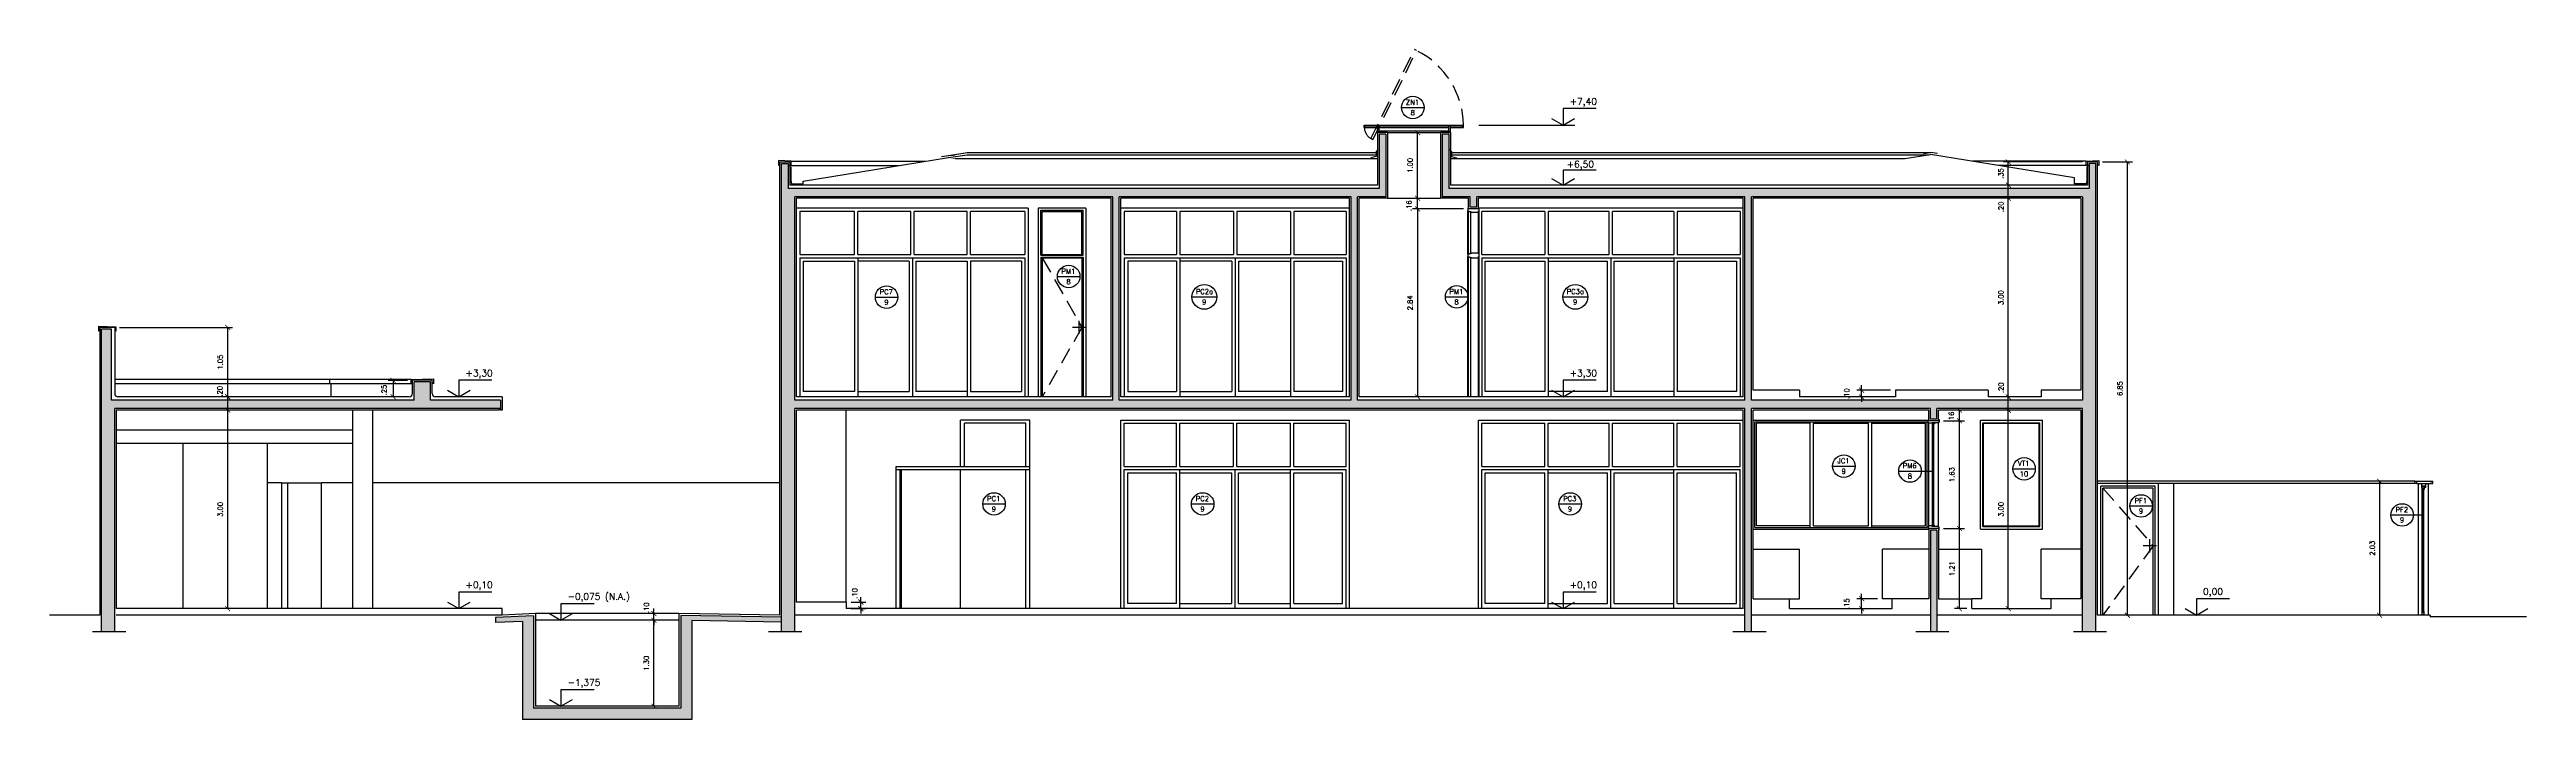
# Model space of a CAD drawing. Header units: millimetres. Extents: x 146.1 to 229.1, y 124.7 to 156.6.
# Drawn here: x 191.73 to 229.14, y 146.5 to 156.62 of the extents above; entities that cross this region are included whole.
import ezdxf

# ---------------------------------------------------------------- set-up
doc = ezdxf.new("R2010")
doc.units = ezdxf.units.MM
doc.linetypes.add('HIDDEN', pattern=[0.375, 0.25, -0.125])
for name, color, linetype in [('ALV', 5, 'Continuous'), ('CAIX', 2, 'Continuous'), ('CAIXN', 7, 'Continuous'), ('COTAS', 1, 'Continuous'), ('LPROJ', 7, 'HIDDEN'), ('LVISTA', 1, 'Continuous'), ('LVISTA01', 8, 'Continuous'), ('LVISTA02', 1, 'Continuous'), ('LVISTA025', 3, 'Continuous'), ('NOTAS', 2, 'Continuous'), ('REVEST', 2, 'Continuous'), ('SOLID', 8, 'Continuous')]:
    doc.layers.add(name, color=color, linetype=linetype)
doc.styles.add('60-50', font='romans.shx', dxfattribs={"height": 0.075})
doc.styles.add('80-50', font='romans.shx', dxfattribs={"height": 0.1})
doc.dimstyles.new('50', dxfattribs={"dimtxt": 0.1, "dimasz": 2.5, "dimexe": 1.25, "dimexo": 0.625, "dimgap": 0.075, "dimtad": 1, "dimzin": 0, "dimdsep": 46, "dimtxsty": '60-50', "dimcen": 2.5, "dimclrt": 3, "dimadec": 0, "dimazin": 0, "dimtfac": 1, "dimtmove": 0, "dimatfit": 3, "dimfxl": 1, "dimarcsym": 0})

msp = doc.modelspace()

# ---------------------------------------------------------------- texts
at = {"layer": 'CAIXN', "color": 2, "ltscale": 0.5, "char_height": 0.075, "attachment_point": 5, "style": '60-50'}
for s, insert in [('ZN1', (212.3153, 155.8259)), ('8', (212.318, 155.6682)), ('PM1', (207.1163, 153.2717)), ('8', (207.119, 153.114)), ('PC7', (204.3666, 152.9603)), ('9', (204.3693, 152.8027)), ('PC2a', (209.1718, 152.9647)), ('9', (209.1686, 152.807)), ('PM1', (212.9761, 152.9647)), ('8', (212.9789, 152.807)), ('PC3a', (214.7736, 152.9647)), ('9', (214.771, 152.807)), ('JC1', (218.8238, 150.4074)), ('VT1', (221.5465, 150.3676)), ('9', (218.8266, 150.2497)), ('PM6', (219.8236, 150.3332)), ('8', (219.8264, 150.1756)), ('10', (221.5493, 150.2099)), ('PC1', (205.9891, 149.8359)), ('9', (205.9919, 149.6782)), ('PC2', (209.1403, 149.8359)), ('9', (209.143, 149.6782)), ('PC3', (214.69, 149.8359)), ('9', (214.6928, 149.6782)), ('PF1', (223.3146, 149.8054)), ('9', (223.3174, 149.6478)), ('PF2', (227.2569, 149.6694)), ('9', (227.2597, 149.5117))]:
    msp.add_mtext(s, dxfattribs=dict(at, insert=insert))
at = {"layer": 'NOTAS', "color": 3, "style": '80-50'}
for s, p in [('+7,40', (214.688, 155.7874)), ('+6,50', (214.6437, 154.8381)), ('+3,30', (198.0108, 151.6824)), ('+3,30', (214.688, 151.6824)), ('+0,10', (198.0108, 148.4824)), ('+0,10', (214.688, 148.4824)), ('-0,075 (N.A.)', (199.5519, 148.3074)), ('0,00', (224.2553, 148.3824)), ('-1,375', (199.5519, 147.0074))]:
    msp.add_text(s, height=0.1, dxfattribs=at).set_placement(p)

# ---------------------------------------------------------------- blocks, each defined once
blk = doc.blocks.new('_ARCHTICK')
at = {"color": 0, "linetype": 'ByBlock', "const_width": 0.15}
blk.add_lwpolyline([(-0.5, -0.5), (0.5, 0.5)], dxfattribs=at)
blk = doc.blocks.new('*D42')
at = {"color": 0, "linetype": 'ByBlock'}
blk.add_line((194.419, 148.173), (194.419, 151.173), dxfattribs=at)
at = {"layer": 'DEFPOINTS', "color": 0, "linetype": 'ByBlock'}
for p in [(194.419, 151.173), (194.419, 151.173), (194.419, 148.173)]:
    blk.add_point(p, dxfattribs=at)
at = {"color": 0, "linetype": 'ByBlock', "xscale": 0.075, "yscale": 0.075, "zscale": 0.075}
for p, rotation in [((194.419, 151.173), 90), ((194.419, 148.173), 270)]:
    blk.add_blockref('_ARCHTICK', p, dxfattribs=dict(at, rotation=rotation))
at = {"color": 3, "linetype": 'ByBlock', "insert": (194.306, 149.673), "char_height": 0.075, "attachment_point": 5, "rotation": 90, "style": '60-50'}
blk.add_mtext('3.00', dxfattribs=at)
blk = doc.blocks.new('*D43')
at = {"color": 0, "linetype": 'ByBlock'}
blk.add_line((194.419, 151.173), (194.419, 151.373), dxfattribs=at)
at = {"layer": 'DEFPOINTS', "color": 0, "linetype": 'ByBlock'}
for p in [(194.419, 151.373), (194.419, 151.373), (194.419, 151.173)]:
    blk.add_point(p, dxfattribs=at)
at = {"color": 0, "linetype": 'ByBlock', "xscale": 0.075, "yscale": 0.075, "zscale": 0.075}
for p, rotation in [((194.419, 151.373), 90), ((194.419, 151.173), 270)]:
    blk.add_blockref('_ARCHTICK', p, dxfattribs=dict(at, rotation=rotation))
at = {"color": 3, "linetype": 'ByBlock', "insert": (194.301, 151.458), "char_height": 0.075, "attachment_point": 5, "rotation": 90, "style": '60-50'}
blk.add_mtext('.20', dxfattribs=at)
blk = doc.blocks.new('*D44')
at = {"color": 0, "linetype": 'ByBlock'}
for p, q in [((192.787, 152.423), (194.494, 152.423)), ((194.419, 151.373), (194.419, 152.423))]:
    blk.add_line(p, q, dxfattribs=at)
at = {"layer": 'DEFPOINTS', "color": 0, "linetype": 'ByBlock'}
for p in [(192.712, 152.423), (194.419, 152.423), (194.419, 151.373)]:
    blk.add_point(p, dxfattribs=at)
at = {"color": 0, "linetype": 'ByBlock', "xscale": 0.075, "yscale": 0.075, "zscale": 0.075}
for p, rotation in [((194.419, 152.423), 90), ((194.419, 151.373), 270)]:
    blk.add_blockref('_ARCHTICK', p, dxfattribs=dict(at, rotation=rotation))
at = {"color": 3, "linetype": 'ByBlock', "insert": (194.306, 151.898), "char_height": 0.075, "attachment_point": 5, "rotation": 90, "style": '60-50'}
blk.add_mtext('1.05', dxfattribs=at)
blk = doc.blocks.new('*D45')
at = {"color": 0, "linetype": 'ByBlock'}
blk.add_line((200.855, 146.698), (200.855, 147.998), dxfattribs=at)
at = {"layer": 'DEFPOINTS', "color": 0, "linetype": 'ByBlock'}
for p in [(200.855, 147.998), (200.855, 147.998), (200.855, 146.698)]:
    blk.add_point(p, dxfattribs=at)
at = {"color": 0, "linetype": 'ByBlock', "xscale": 0.075, "yscale": 0.075, "zscale": 0.075}
for p, rotation in [((200.855, 147.998), 90), ((200.855, 146.698), 270)]:
    blk.add_blockref('_ARCHTICK', p, dxfattribs=dict(at, rotation=rotation))
at = {"color": 3, "linetype": 'ByBlock', "insert": (200.743, 147.348), "char_height": 0.075, "attachment_point": 5, "rotation": 90, "style": '60-50'}
blk.add_mtext('1.30', dxfattribs=at)
blk = doc.blocks.new('*D46')
at = {"color": 0, "linetype": 'ByBlock'}
for p, q in [((200.855, 148.098), (200.855, 148.173)), ((200.855, 147.998), (200.855, 148.098)), ((200.855, 147.998), (200.855, 148.098)), ((200.855, 147.998), (200.855, 147.923))]:
    blk.add_line(p, q, dxfattribs=at)
at = {"layer": 'DEFPOINTS', "color": 0, "linetype": 'ByBlock'}
for p in [(200.855, 148.098), (200.855, 148.098), (200.855, 147.998)]:
    blk.add_point(p, dxfattribs=at)
at = {"color": 0, "linetype": 'ByBlock', "xscale": 0.075, "yscale": 0.075, "zscale": 0.075}
for p, rotation in [((200.855, 148.098), 270), ((200.855, 147.998), 90)]:
    blk.add_blockref('_ARCHTICK', p, dxfattribs=dict(at, rotation=rotation))
at = {"color": 3, "linetype": 'ByBlock', "insert": (200.744, 148.186), "char_height": 0.075, "attachment_point": 5, "rotation": 90, "style": '60-50'}
blk.add_mtext('.10', dxfattribs=at)
blk = doc.blocks.new('*D47')
at = {"color": 0, "linetype": 'ByBlock'}
blk.add_line((221.313, 148.173), (221.313, 151.173), dxfattribs=at)
at = {"layer": 'DEFPOINTS', "color": 0, "linetype": 'ByBlock'}
for p in [(221.313, 151.173), (221.313, 151.173), (221.313, 148.173)]:
    blk.add_point(p, dxfattribs=at)
at = {"color": 0, "linetype": 'ByBlock', "xscale": 0.075, "yscale": 0.075, "zscale": 0.075}
for p, rotation in [((221.313, 151.173), 90), ((221.313, 148.173), 270)]:
    blk.add_blockref('_ARCHTICK', p, dxfattribs=dict(at, rotation=rotation))
at = {"color": 3, "linetype": 'ByBlock', "insert": (221.201, 149.673), "char_height": 0.075, "attachment_point": 5, "rotation": 90, "style": '60-50'}
blk.add_mtext('3.00', dxfattribs=at)
blk = doc.blocks.new('*D48')
at = {"color": 0, "linetype": 'ByBlock'}
blk.add_line((221.313, 151.173), (221.313, 151.373), dxfattribs=at)
at = {"layer": 'DEFPOINTS', "color": 0, "linetype": 'ByBlock'}
for p in [(221.313, 151.373), (221.313, 151.373), (221.313, 151.173)]:
    blk.add_point(p, dxfattribs=at)
at = {"color": 0, "linetype": 'ByBlock', "xscale": 0.075, "yscale": 0.075, "zscale": 0.075}
for p, rotation in [((221.313, 151.373), 90), ((221.313, 151.173), 270)]:
    blk.add_blockref('_ARCHTICK', p, dxfattribs=dict(at, rotation=rotation))
at = {"color": 3, "linetype": 'ByBlock', "insert": (221.204, 151.511), "char_height": 0.075, "attachment_point": 5, "rotation": 90, "style": '60-50'}
blk.add_mtext('.20', dxfattribs=at)
blk = doc.blocks.new('*D49')
at = {"color": 0, "linetype": 'ByBlock'}
blk.add_line((221.313, 151.373), (221.313, 154.373), dxfattribs=at)
at = {"layer": 'DEFPOINTS', "color": 0, "linetype": 'ByBlock'}
for p in [(221.313, 154.373), (221.313, 154.373), (221.313, 151.373)]:
    blk.add_point(p, dxfattribs=at)
at = {"color": 0, "linetype": 'ByBlock', "xscale": 0.075, "yscale": 0.075, "zscale": 0.075}
for p, rotation in [((221.313, 154.373), 90), ((221.313, 151.373), 270)]:
    blk.add_blockref('_ARCHTICK', p, dxfattribs=dict(at, rotation=rotation))
at = {"color": 3, "linetype": 'ByBlock', "insert": (221.201, 152.873), "char_height": 0.075, "attachment_point": 5, "rotation": 90, "style": '60-50'}
blk.add_mtext('3.00', dxfattribs=at)
blk = doc.blocks.new('*D50')
at = {"color": 0, "linetype": 'ByBlock'}
blk.add_line((221.313, 154.373), (221.313, 154.573), dxfattribs=at)
at = {"layer": 'DEFPOINTS', "color": 0, "linetype": 'ByBlock'}
for p in [(221.313, 154.573), (221.313, 154.573), (221.313, 154.373)]:
    blk.add_point(p, dxfattribs=at)
at = {"color": 0, "linetype": 'ByBlock', "xscale": 0.075, "yscale": 0.075, "zscale": 0.075}
for p, rotation in [((221.313, 154.573), 90), ((221.313, 154.373), 270)]:
    blk.add_blockref('_ARCHTICK', p, dxfattribs=dict(at, rotation=rotation))
at = {"color": 3, "linetype": 'ByBlock', "insert": (221.203, 154.244), "char_height": 0.075, "attachment_point": 5, "rotation": 90, "style": '60-50'}
blk.add_mtext('.20', dxfattribs=at)
blk = doc.blocks.new('*D51')
at = {"color": 0, "linetype": 'ByBlock'}
for p, q in [((222.436, 154.923), (221.238, 154.923)), ((221.313, 154.573), (221.313, 154.923))]:
    blk.add_line(p, q, dxfattribs=at)
at = {"layer": 'DEFPOINTS', "color": 0, "linetype": 'ByBlock'}
for p in [(221.313, 154.923), (222.511, 154.923), (221.313, 154.573)]:
    blk.add_point(p, dxfattribs=at)
at = {"color": 0, "linetype": 'ByBlock', "xscale": 0.075, "yscale": 0.075, "zscale": 0.075}
for p, rotation in [((221.313, 154.923), 90), ((221.313, 154.573), 270)]:
    blk.add_blockref('_ARCHTICK', p, dxfattribs=dict(at, rotation=rotation))
at = {"color": 3, "linetype": 'ByBlock', "insert": (221.201, 154.748), "char_height": 0.075, "attachment_point": 5, "rotation": 90, "style": '60-50'}
blk.add_mtext('.35', dxfattribs=at)
blk = doc.blocks.new('*D52')
at = {"color": 0, "linetype": 'ByBlock'}
for p, q in [((219.336, 148.323), (219.023, 148.323)), ((219.098, 148.323), (219.098, 148.398)), ((219.098, 148.173), (219.098, 148.323)), ((219.098, 148.173), (219.098, 148.323)), ((219.098, 148.173), (219.098, 148.098))]:
    blk.add_line(p, q, dxfattribs=at)
at = {"layer": 'DEFPOINTS', "color": 0, "linetype": 'ByBlock'}
for p in [(219.098, 148.323), (219.098, 148.173), (219.411, 148.323)]:
    blk.add_point(p, dxfattribs=at)
at = {"color": 0, "linetype": 'ByBlock', "xscale": 0.075, "yscale": 0.075, "zscale": 0.075}
for p, rotation in [((219.098, 148.323), 270), ((219.098, 148.173), 90)]:
    blk.add_blockref('_ARCHTICK', p, dxfattribs=dict(at, rotation=rotation))
at = {"color": 3, "linetype": 'ByBlock', "insert": (218.873, 148.248), "char_height": 0.075, "attachment_point": 5, "rotation": 90, "style": '60-50'}
blk.add_mtext('.15', dxfattribs=at)
blk = doc.blocks.new('*D53')
at = {"color": 0, "linetype": 'ByBlock'}
for p, q in [((219.098, 151.473), (219.098, 151.548)), ((219.536, 151.473), (219.023, 151.473)), ((219.098, 151.373), (219.098, 151.473)), ((219.098, 151.373), (219.098, 151.473)), ((219.098, 151.373), (219.098, 151.298))]:
    blk.add_line(p, q, dxfattribs=at)
at = {"layer": 'DEFPOINTS', "color": 0, "linetype": 'ByBlock'}
for p in [(219.098, 151.473), (219.098, 151.373), (219.611, 151.473)]:
    blk.add_point(p, dxfattribs=at)
at = {"color": 0, "linetype": 'ByBlock', "xscale": 0.075, "yscale": 0.075, "zscale": 0.075}
for p, rotation in [((219.098, 151.473), 270), ((219.098, 151.373), 90)]:
    blk.add_blockref('_ARCHTICK', p, dxfattribs=dict(at, rotation=rotation))
at = {"color": 3, "linetype": 'ByBlock', "insert": (218.873, 151.423), "char_height": 0.075, "attachment_point": 5, "rotation": 90, "style": '60-50'}
blk.add_mtext('.10', dxfattribs=at)
blk = doc.blocks.new('*D54')
at = {"color": 0, "linetype": 'ByBlock'}
for p, q in [((222.736, 154.923), (223.187, 154.923)), ((223.112, 148.073), (223.112, 154.923))]:
    blk.add_line(p, q, dxfattribs=at)
at = {"layer": 'DEFPOINTS', "color": 0, "linetype": 'ByBlock'}
for p in [(222.661, 154.923), (223.112, 154.923), (223.112, 148.073)]:
    blk.add_point(p, dxfattribs=at)
at = {"color": 0, "linetype": 'ByBlock', "xscale": 0.075, "yscale": 0.075, "zscale": 0.075}
for p, rotation in [((223.112, 154.923), 90), ((223.112, 148.073), 270)]:
    blk.add_blockref('_ARCHTICK', p, dxfattribs=dict(at, rotation=rotation))
at = {"color": 3, "linetype": 'ByBlock', "insert": (223, 151.498), "char_height": 0.075, "attachment_point": 5, "rotation": 90, "style": '60-50'}
blk.add_mtext('6.85', dxfattribs=at)
blk = doc.blocks.new('*D55')
at = {"color": 0, "linetype": 'ByBlock'}
blk.add_line((226.922, 148.073), (226.922, 150.098), dxfattribs=at)
at = {"layer": 'DEFPOINTS', "color": 0, "linetype": 'ByBlock'}
for p in [(226.922, 150.098), (226.922, 150.098), (226.922, 148.073)]:
    blk.add_point(p, dxfattribs=at)
at = {"color": 0, "linetype": 'ByBlock', "xscale": 0.075, "yscale": 0.075, "zscale": 0.075}
for p, rotation in [((226.922, 150.098), 90), ((226.922, 148.073), 270)]:
    blk.add_blockref('_ARCHTICK', p, dxfattribs=dict(at, rotation=rotation))
at = {"color": 3, "linetype": 'ByBlock', "insert": (226.81, 149.086), "char_height": 0.075, "attachment_point": 5, "rotation": 90, "style": '60-50'}
blk.add_mtext('2.03', dxfattribs=at)
blk = doc.blocks.new('*D56')
at = {"color": 0, "linetype": 'ByBlock'}
blk.add_line((212.391, 154.373), (212.391, 155.368), dxfattribs=at)
at = {"layer": 'DEFPOINTS', "color": 0, "linetype": 'ByBlock'}
for p in [(212.391, 155.368), (212.391, 155.368), (212.391, 154.373)]:
    blk.add_point(p, dxfattribs=at)
at = {"color": 0, "linetype": 'ByBlock', "xscale": 0.075, "yscale": 0.075, "zscale": 0.075}
for p, rotation in [((212.391, 155.368), 90), ((212.391, 154.373), 270)]:
    blk.add_blockref('_ARCHTICK', p, dxfattribs=dict(at, rotation=rotation))
at = {"color": 3, "linetype": 'ByBlock', "insert": (212.278, 154.871), "char_height": 0.075, "attachment_point": 5, "rotation": 90, "style": '60-50'}
blk.add_mtext('1.00', dxfattribs=at)
blk = doc.blocks.new('*D57')
at = {"color": 0, "linetype": 'ByBlock'}
for p, q in [((213.086, 154.213), (212.316, 154.213)), ((212.391, 154.213), (212.391, 154.373))]:
    blk.add_line(p, q, dxfattribs=at)
at = {"layer": 'DEFPOINTS', "color": 0, "linetype": 'ByBlock'}
for p in [(212.391, 154.373), (212.391, 154.373), (213.161, 154.213)]:
    blk.add_point(p, dxfattribs=at)
at = {"color": 0, "linetype": 'ByBlock', "xscale": 0.075, "yscale": 0.075, "zscale": 0.075}
for p, rotation in [((212.391, 154.373), 90), ((212.391, 154.213), 270)]:
    blk.add_blockref('_ARCHTICK', p, dxfattribs=dict(at, rotation=rotation))
at = {"color": 3, "linetype": 'ByBlock', "insert": (212.261, 154.262), "char_height": 0.075, "attachment_point": 5, "rotation": 90, "style": '60-50'}
blk.add_mtext('.16', dxfattribs=at)
blk = doc.blocks.new('*D58')
at = {"color": 0, "linetype": 'ByBlock'}
for p, q in [((220.336, 149.383), (220.65, 149.383)), ((220.575, 148.173), (220.575, 149.383)), ((220.686, 148.173), (220.5, 148.173))]:
    blk.add_line(p, q, dxfattribs=at)
at = {"layer": 'DEFPOINTS', "color": 0, "linetype": 'ByBlock'}
for p in [(220.261, 149.383), (220.575, 149.383), (220.761, 148.173)]:
    blk.add_point(p, dxfattribs=at)
at = {"color": 0, "linetype": 'ByBlock', "xscale": 0.075, "yscale": 0.075, "zscale": 0.075}
for p, rotation in [((220.575, 149.383), 90), ((220.575, 148.173), 270)]:
    blk.add_blockref('_ARCHTICK', p, dxfattribs=dict(at, rotation=rotation))
at = {"color": 3, "linetype": 'ByBlock', "insert": (220.462, 148.778), "char_height": 0.075, "attachment_point": 5, "rotation": 90, "style": '60-50'}
blk.add_mtext('1.21', dxfattribs=at)
blk = doc.blocks.new('*D59')
at = {"color": 0, "linetype": 'ByBlock'}
for p, q in [((220.336, 151.013), (220.65, 151.013)), ((220.575, 149.383), (220.575, 151.013))]:
    blk.add_line(p, q, dxfattribs=at)
at = {"layer": 'DEFPOINTS', "color": 0, "linetype": 'ByBlock'}
for p in [(220.261, 151.013), (220.575, 151.013), (220.261, 149.383)]:
    blk.add_point(p, dxfattribs=at)
at = {"color": 0, "linetype": 'ByBlock', "xscale": 0.075, "yscale": 0.075, "zscale": 0.075}
for p, rotation in [((220.575, 151.013), 90), ((220.575, 149.383), 270)]:
    blk.add_blockref('_ARCHTICK', p, dxfattribs=dict(at, rotation=rotation))
at = {"color": 3, "linetype": 'ByBlock', "insert": (220.462, 150.198), "char_height": 0.075, "attachment_point": 5, "rotation": 90, "style": '60-50'}
blk.add_mtext('1.63', dxfattribs=at)
blk = doc.blocks.new('*D60')
at = {"color": 0, "linetype": 'ByBlock'}
for p, q in [((220.5, 151.173), (220.5, 151.173)), ((220.575, 151.013), (220.575, 151.173))]:
    blk.add_line(p, q, dxfattribs=at)
at = {"layer": 'DEFPOINTS', "color": 0, "linetype": 'ByBlock'}
for p in [(220.575, 151.173), (220.575, 151.173), (220.261, 151.013)]:
    blk.add_point(p, dxfattribs=at)
at = {"color": 0, "linetype": 'ByBlock', "xscale": 0.075, "yscale": 0.075, "zscale": 0.075}
for p, rotation in [((220.575, 151.173), 90), ((220.575, 151.013), 270)]:
    blk.add_blockref('_ARCHTICK', p, dxfattribs=dict(at, rotation=rotation))
at = {"color": 3, "linetype": 'ByBlock', "insert": (220.453, 151.07), "char_height": 0.075, "attachment_point": 5, "rotation": 90, "style": '60-50'}
blk.add_mtext('.16', dxfattribs=at)
blk = doc.blocks.new('*D61')
at = {"color": 0, "linetype": 'ByBlock'}
blk.add_line((212.391, 154.213), (212.391, 151.373), dxfattribs=at)
at = {"layer": 'DEFPOINTS', "color": 0, "linetype": 'ByBlock'}
for p in [(212.391, 154.213), (212.391, 151.373), (212.391, 151.373)]:
    blk.add_point(p, dxfattribs=at)
at = {"color": 0, "linetype": 'ByBlock', "xscale": 0.075, "yscale": 0.075, "zscale": 0.075}
for p, rotation in [((212.391, 154.213), 90), ((212.391, 151.373), 270)]:
    blk.add_blockref('_ARCHTICK', p, dxfattribs=dict(at, rotation=rotation))
at = {"color": 3, "linetype": 'ByBlock', "insert": (212.278, 152.793), "char_height": 0.075, "attachment_point": 5, "rotation": 90, "style": '60-50'}
blk.add_mtext('2.84', dxfattribs=at)
blk = doc.blocks.new('*D62')
at = {"color": 0, "linetype": 'ByBlock'}
for p, q in [((203.836, 148.273), (204.057, 148.273)), ((203.836, 148.173), (204.057, 148.173)), ((203.982, 148.273), (203.982, 148.348)), ((203.982, 148.173), (203.982, 148.273)), ((203.982, 148.173), (203.982, 148.273)), ((203.982, 148.173), (203.982, 148.098))]:
    blk.add_line(p, q, dxfattribs=at)
at = {"layer": 'DEFPOINTS', "color": 0, "linetype": 'ByBlock'}
for p in [(203.761, 148.273), (203.761, 148.173), (203.982, 148.273)]:
    blk.add_point(p, dxfattribs=at)
at = {"color": 0, "linetype": 'ByBlock', "xscale": 0.075, "yscale": 0.075, "zscale": 0.075}
for p, rotation in [((203.982, 148.273), 270), ((203.982, 148.173), 90)]:
    blk.add_blockref('_ARCHTICK', p, dxfattribs=dict(at, rotation=rotation))
at = {"color": 3, "linetype": 'ByBlock', "insert": (203.89, 148.403), "char_height": 0.075, "attachment_point": 5, "rotation": 90, "style": '60-50'}
blk.add_mtext('.10', dxfattribs=at)
blk = doc.blocks.new('*D63')
at = {"color": 0, "linetype": 'ByBlock'}
for p, q in [((197.134, 151.623), (196.842, 151.623)), ((196.917, 151.623), (196.917, 151.373)), ((197.084, 151.373), (196.842, 151.373))]:
    blk.add_line(p, q, dxfattribs=at)
at = {"layer": 'DEFPOINTS', "color": 0, "linetype": 'ByBlock'}
for p in [(197.209, 151.623), (196.917, 151.373), (197.159, 151.373)]:
    blk.add_point(p, dxfattribs=at)
at = {"color": 0, "linetype": 'ByBlock', "xscale": 0.075, "yscale": 0.075, "zscale": 0.075}
for p, rotation in [((196.917, 151.623), 90), ((196.917, 151.373), 270)]:
    blk.add_blockref('_ARCHTICK', p, dxfattribs=dict(at, rotation=rotation))
at = {"color": 3, "linetype": 'ByBlock', "insert": (196.78, 151.476), "char_height": 0.075, "attachment_point": 5, "rotation": 90, "style": '60-50'}
blk.add_mtext('.25', dxfattribs=at)

# ---------------------------------------------------------------- dimensions: what is measured, and where the dimension line sits
at = {"layer": 'COTAS'}
for base, p1, p2, override, picture, middle in [((212.3909981677, 155.368293993), (212.3909981677, 154.373293993), (212.3909981677, 155.368293993), {"dimasz": 0.075, "dimexe": 0.075, "dimexo": 0.075, "dimzin": 4, "dimblk1": 'ARCHTICK', "dimblk2": 'ARCHTICK', "dimsah": 1, "dimtmove": 2}, '*D56', (212.2784981677, 154.870793993)), ((221.3131, 154.9233), (221.3131, 154.5733), (222.5107, 154.9233), {"dimasz": 0.075, "dimexe": 0.075, "dimexo": 0.075, "dimzin": 4, "dimblk1": 'ARCHTICK', "dimblk2": 'ARCHTICK', "dimsah": 1, "dimse1": 1, "dimtmove": 2}, '*D51', (221.2006, 154.7483)), ((223.1121, 154.9233), (223.1121, 148.0733), (222.6607, 154.9233), {"dimasz": 0.075, "dimexe": 0.075, "dimexo": 0.075, "dimzin": 4, "dimblk1": 'ARCHTICK', "dimblk2": 'ARCHTICK', "dimsah": 1, "dimtmove": 2}, '*D54', (222.9996, 151.4983)), ((212.391, 151.3733), (212.391, 154.2133), (212.391, 151.3733), {"dimasz": 0.075, "dimexe": 0.075, "dimexo": 0.075, "dimzin": 4, "dimblk1": 'ARCHTICK', "dimblk2": 'ARCHTICK', "dimsah": 1, "dimtmove": 2}, '*D61', (212.2785, 152.7933)), ((221.3131, 154.3733), (221.3131, 151.3733), (221.3131, 154.3733), {"dimasz": 0.075, "dimexe": 0.075, "dimexo": 0.075, "dimzin": 4, "dimblk1": 'ARCHTICK', "dimblk2": 'ARCHTICK', "dimsah": 1, "dimse1": 1, "dimtmove": 2}, '*D49', (221.2006, 152.8733)), ((194.4186, 152.4233), (194.4186, 151.3733), (192.7119, 152.4233), {"dimasz": 0.075, "dimexe": 0.075, "dimexo": 0.075, "dimzin": 4, "dimblk1": 'ARCHTICK', "dimblk2": 'ARCHTICK', "dimsah": 1, "dimse1": 1, "dimtmove": 2}, '*D44', (194.3061, 151.8983)), ((219.0977, 151.4733), (219.0977, 151.3733), (219.6107, 151.4733), {"dimasz": 0.075, "dimexe": 0.075, "dimexo": 0.075, "dimzin": 4, "dimblk1": 'ARCHTICK', "dimblk2": 'ARCHTICK', "dimsah": 1, "dimtmove": 2}, '*D53', (218.8727, 151.4233)), ((194.4186, 151.1733), (194.4186, 148.1733), (194.4186, 151.1733), {"dimasz": 0.075, "dimexe": 0.075, "dimexo": 0.075, "dimzin": 4, "dimblk1": 'ARCHTICK', "dimblk2": 'ARCHTICK', "dimsah": 1, "dimtmove": 2}, '*D42', (194.3061, 149.6733)), ((221.3131, 151.1733), (221.3131, 148.1733), (221.3131, 151.1733), {"dimasz": 0.075, "dimexe": 0.075, "dimexo": 0.075, "dimzin": 4, "dimblk1": 'ARCHTICK', "dimblk2": 'ARCHTICK', "dimsah": 1, "dimtmove": 2}, '*D47', (221.2006, 149.6733)), ((220.5748, 151.0133), (220.2607, 149.3833), (220.2607, 151.0133), {"dimasz": 0.075, "dimexe": 0.075, "dimexo": 0.075, "dimzin": 4, "dimblk1": 'ARCHTICK', "dimblk2": 'ARCHTICK', "dimsah": 1, "dimse1": 1, "dimtmove": 2}, '*D59', (220.4623, 150.1983)), ((226.9223569099, 150.098293993), (226.9223569099, 148.073293993), (226.9223569099, 150.098293993), {"dimasz": 0.075, "dimexe": 0.075, "dimexo": 0.075, "dimzin": 4, "dimblk1": 'ARCHTICK', "dimblk2": 'ARCHTICK', "dimsah": 1, "dimtmove": 2}, '*D55', (226.8098569099, 149.085793993)), ((220.5748, 149.3833), (220.7607, 148.1733), (220.2607, 149.3833), {"dimasz": 0.075, "dimexe": 0.075, "dimexo": 0.075, "dimzin": 4, "dimblk1": 'ARCHTICK', "dimblk2": 'ARCHTICK', "dimsah": 1, "dimtmove": 2}, '*D58', (220.4623, 148.7783)), ((219.0977, 148.3233), (219.0977, 148.1733), (219.4107, 148.3233), {"dimasz": 0.075, "dimexe": 0.075, "dimexo": 0.075, "dimzin": 4, "dimblk1": 'ARCHTICK', "dimblk2": 'ARCHTICK', "dimsah": 1, "dimtmove": 2}, '*D52', (218.8727, 148.2483)), ((200.8551, 147.9983), (200.8551, 146.6983), (200.8551, 147.9983), {"dimasz": 0.075, "dimexe": 0.075, "dimexo": 0.075, "dimzin": 4, "dimblk1": 'ARCHTICK', "dimblk2": 'ARCHTICK', "dimsah": 1, "dimtmove": 2}, '*D45', (200.7426, 147.3483))]:
    dim = msp.add_linear_dim(base=base, p1=p1, p2=p2, angle=90, dimstyle='50', override=override, dxfattribs=at)
    dim.commit()
    dim.dimension.update_dxf_attribs({"geometry": picture, "text_midpoint": middle})
for base, p1, p2, override, picture, middle in [((221.3131, 154.5733), (221.3131, 154.3733), (221.3131, 154.5733), {"dimasz": 0.075, "dimexe": 0.075, "dimexo": 0.075, "dimzin": 4, "dimblk1": 'ARCHTICK', "dimblk2": 'ARCHTICK', "dimsah": 1, "dimse1": 1, "dimtmove": 2}, '*D50', (221.2034, 154.2439)), ((212.391, 154.3733), (213.1607, 154.2133), (212.391, 154.3733), {"dimasz": 0.075, "dimexe": 0.075, "dimexo": 0.075, "dimzin": 4, "dimblk1": 'ARCHTICK', "dimblk2": 'ARCHTICK', "dimsah": 1, "dimtmove": 2}, '*D57', (212.2614, 154.262)), ((194.4186, 151.3733), (194.4186, 151.1733), (194.4186, 151.3733), {"dimasz": 0.075, "dimexe": 0.075, "dimexo": 0.075, "dimzin": 4, "dimblk1": 'ARCHTICK', "dimblk2": 'ARCHTICK', "dimsah": 1, "dimse1": 1, "dimtmove": 2}, '*D43', (194.3007, 151.4582)), ((196.9173, 151.3733), (197.2085, 151.6233), (197.1585, 151.3733), {"dimasz": 0.075, "dimexe": 0.075, "dimexo": 0.075, "dimzin": 4, "dimblk1": 'ARCHTICK', "dimblk2": 'ARCHTICK', "dimsah": 1, "dimtmove": 2}, '*D63', (196.7796, 151.4758)), ((221.3131, 151.3733), (221.3131, 151.1733), (221.3131, 151.3733), {"dimasz": 0.075, "dimexe": 0.075, "dimexo": 0.075, "dimzin": 4, "dimblk1": 'ARCHTICK', "dimblk2": 'ARCHTICK', "dimsah": 1, "dimse1": 1, "dimtmove": 2}, '*D48', (221.2039, 151.5108)), ((220.5748, 151.1733), (220.2607, 151.0133), (220.5753, 151.1733), {"dimasz": 0.075, "dimexe": 0.075, "dimexo": 0.075, "dimzin": 4, "dimblk1": 'ARCHTICK', "dimblk2": 'ARCHTICK', "dimsah": 1, "dimse1": 1, "dimtmove": 2}, '*D60', (220.4527, 151.0705)), ((200.8551, 148.0983), (200.8551, 147.9983), (200.8551, 148.0983), {"dimasz": 0.075, "dimexe": 0.075, "dimexo": 0.075, "dimzin": 4, "dimblk1": 'ARCHTICK', "dimblk2": 'ARCHTICK', "dimsah": 1, "dimse1": 1, "dimtmove": 2}, '*D46', (200.7442, 148.1865)), ((203.9819, 148.2733), (203.7607, 148.1733), (203.7607, 148.2733), {"dimasz": 0.075, "dimexe": 0.075, "dimexo": 0.075, "dimzin": 4, "dimblk1": 'ARCHTICK', "dimblk2": 'ARCHTICK', "dimsah": 1, "dimtmove": 2}, '*D62', (203.8897, 148.4026))]:
    dim = msp.add_linear_dim(base=base, p1=p1, p2=p2, angle=90, dimstyle='50', override=override, dxfattribs=at)
    dim.commit()
    dim.dimension.update_dxf_attribs({"geometry": picture, "text_midpoint": middle, "dimtype": 160})

# ---------------------------------------------------------------- hatches: boundary and pattern name
at = {"layer": 'SOLID'}
h = msp.add_hatch(color=256, dxfattribs=at)
h.paths.add_polyline_path([(202.9857, 151.1983), (217.3357, 151.1983), (217.3357, 147.8233), (217.4357, 147.8233), (217.4357, 151.1983), (220.1357, 151.1983), (220.1357, 151.0383), (220.2357, 151.0383), (220.2357, 151.1983), (222.4357, 151.1983), (222.4357, 147.8233), (222.6357, 147.8233), (222.6357, 154.8983), (222.5357, 154.8983), (222.5357, 154.5233), (212.8607, 154.5233), (212.8607, 155.3433), (212.7607, 155.3433), (212.7607, 154.3983), (213.1857, 154.3983), (213.1857, 154.2383), (213.2857, 154.2383), (213.2857, 154.3983), (217.3357, 154.3983), (217.3357, 151.3233), (211.4857, 151.3233), (211.4857, 154.3983), (211.9107, 154.3983), (211.9107, 155.3433), (211.8107, 155.3433), (211.8107, 154.5233), (202.8857, 154.5233), (202.8857, 154.8983), (202.7857, 154.8983), (202.7857, 147.8233), (202.9857, 147.8233)])
h.paths.add_polyline_path([(202.9857, 151.3233), (202.9857, 154.3983), (207.7857, 154.3983), (207.7857, 151.3233)], flags=16)
h.paths.add_polyline_path([(207.8857, 151.3233), (207.8857, 154.3983), (211.3857, 154.3983), (211.3857, 151.3233)], flags=16)
h.paths.add_polyline_path([(217.4357, 151.3233), (217.4357, 154.3983), (222.4357, 154.3983), (222.4357, 151.3233)], flags=16)
h.paths.add_polyline_path([(220.1357, 147.8233), (220.2357, 147.8233), (220.2357, 149.3583), (220.1357, 149.3583)], flags=17)
for points in [[(192.6619, 151.3233), (192.6619, 152.3983), (192.5119, 152.3983), (192.5119, 147.8233), (192.7119, 147.8233), (192.7119, 151.1983), (198.5388, 151.1983), (198.5388, 151.3233), (197.4835, 151.3233), (197.4835, 151.5983), (197.2335, 151.5983), (197.2335, 151.3233)], [(199.0393, 148.0668), (198.4638, 148.038), (198.4638, 147.9626), (198.8693, 147.9778), (198.8693, 146.4983), (201.4315, 146.4983), (201.4315, 147.9917), (202.7857, 147.9711), (202.7857, 148.0429), (201.2615, 148.0678), (201.2615, 146.6683), (199.0393, 146.6683)]]:
    msp.add_hatch(color=256, dxfattribs=at).paths.add_polyline_path(points)

# ---------------------------------------------------------------- linework, layer by layer
at = {"layer": 'ALV'}
for p, q in [((211.8107, 155.3433), (211.8107, 154.5233)), ((211.9107, 155.3433), (211.8107, 155.3433)), ((211.9107, 155.3433), (211.9107, 154.3983)), ((212.7607, 155.3433), (212.7607, 154.3983)), ((212.8607, 155.3433), (212.7607, 155.3433)), ((212.8607, 155.3433), (212.8607, 154.5233)), ((202.7857, 147.8233), (202.7857, 154.8983)), ((202.7857, 154.8983), (202.8857, 154.8983)), ((202.8857, 154.8983), (202.8857, 154.5233)), ((222.6357, 154.8983), (222.5357, 154.8983)), ((222.5357, 154.8983), (222.5357, 154.5233)), ((222.6357, 147.8233), (222.6357, 154.8983)), ((211.8107, 154.5233), (202.8857, 154.5233)), ((222.5357, 154.5233), (212.8607, 154.5233)), ((202.9857, 151.3233), (202.9857, 154.3983)), ((207.7857, 154.3983), (202.9857, 154.3983)), ((207.7857, 151.3233), (207.7857, 154.3983)), ((207.8857, 151.3233), (207.8857, 154.3983)), ((211.3857, 154.3983), (207.8857, 154.3983)), ((211.3857, 151.3233), (211.3857, 154.3983)), ((211.4857, 151.3233), (211.4857, 154.3983)), ((211.9107, 154.3983), (211.4857, 154.3983)), ((213.1857, 154.3983), (212.7607, 154.3983)), ((213.1857, 154.2383), (213.1857, 154.3983)), ((213.2857, 154.2383), (213.1857, 154.2383)), ((217.3357, 154.3983), (213.2857, 154.3983)), ((213.2857, 154.2383), (213.2857, 154.3983)), ((217.3357, 151.3233), (217.3357, 154.3983)), ((217.4357, 151.3233), (217.4357, 154.3983)), ((222.4357, 154.3983), (217.4357, 154.3983)), ((222.4357, 154.3983), (222.4357, 151.3233)), ((192.5119, 147.8233), (192.5119, 152.3983)), ((192.6619, 152.3983), (192.5119, 152.3983)), ((192.6619, 151.3233), (192.6619, 152.3983)), ((197.2335, 151.3233), (197.2335, 151.5983)), ((197.4835, 151.5983), (197.2335, 151.5983)), ((197.4835, 151.3233), (197.4835, 151.5983)), ((197.2335, 151.3233), (192.6619, 151.3233)), ((192.7119, 147.8233), (192.7119, 151.1983)), ((198.5388, 151.1983), (192.7119, 151.1983)), ((198.5388, 151.3233), (197.4835, 151.3233)), ((198.5388, 151.3233), (198.5388, 151.1983)), ((207.7857, 151.3233), (202.9857, 151.3233)), ((202.9857, 147.8233), (202.9857, 151.1983)), ((217.3357, 151.1983), (202.9857, 151.1983)), ((211.3857, 151.3233), (207.8857, 151.3233)), ((217.3357, 151.3233), (211.4857, 151.3233)), ((217.3357, 147.8233), (217.3357, 151.1983)), ((222.4357, 151.3233), (217.4357, 151.3233)), ((217.4357, 147.8233), (217.4357, 151.1983)), ((220.1357, 151.1983), (217.4357, 151.1983)), ((220.1357, 151.0383), (220.1357, 151.1983)), ((222.4357, 151.1983), (220.2357, 151.1983)), ((220.2357, 151.0383), (220.2357, 151.1983)), ((222.4357, 147.8233), (222.4357, 151.1983)), ((220.2357, 151.0383), (220.1357, 151.0383)), ((220.1357, 149.3583), (220.1357, 147.8233)), ((220.2357, 149.3583), (220.1357, 149.3583)), ((220.2357, 149.3583), (220.2357, 147.8233)), ((199.0393, 148.0668), (198.4638, 148.038)), ((198.4638, 148.038), (198.4638, 147.9628)), ((198.8693, 147.9778), (198.4691, 147.9628)), ((198.8693, 147.9778), (198.8693, 146.4983)), ((199.0393, 148.0668), (199.0393, 146.6683)), ((201.2615, 148.0678), (201.2615, 146.6683)), ((202.7857, 148.0429), (201.2615, 148.0678)), ((201.4315, 147.9917), (201.4315, 146.4983)), ((202.7857, 147.9711), (201.4315, 147.9917)), ((201.2615, 146.6683), (199.0393, 146.6683)), ((201.4315, 146.4983), (198.8693, 146.4983))]:
    msp.add_line(p, q, dxfattribs=at)
at = {"layer": 'CAIX'}
for p, q in [((213.1607, 153.5333), (213.1607, 154.1733)), ((213.1957, 153.5433), (213.1957, 154.1633)), ((213.1607, 151.3733), (213.1607, 153.4833)), ((213.1957, 151.3733), (213.1957, 153.4733)), ((192.4669, 152.4433), (192.4669, 152.3683)), ((192.4669, 152.4433), (192.7319, 152.4333)), ((192.4669, 152.3683), (192.4869, 152.3883)), ((192.7119, 152.3883), (192.7319, 152.3683)), ((192.7319, 152.4333), (192.7319, 152.3683)), ((220.1607, 150.9733), (220.1607, 149.4233)), ((220.1807, 150.9833), (220.1807, 149.4133)), ((220.1807, 150.9633), (220.2007, 150.9633)), ((220.2007, 150.9833), (220.2007, 150.9633)), ((227.5757, 149.9933), (227.5757, 148.1146)), ((227.5857, 149.9908), (227.5857, 148.1346)), ((220.1807, 149.4333), (220.2007, 149.4333)), ((220.2007, 149.4133), (220.2007, 149.4333))]:
    msp.add_line(p, q, dxfattribs=at)
for points in [[(202.9107, 154.8883), (202.9307, 154.8683), (202.9307, 154.9333), (202.7407, 154.9433), (202.7407, 154.8683), (202.7607, 154.8883)], [(211.796, 155.109), (211.766, 155.079), (211.766, 155.004), (211.686, 154.984)], [(212.8753, 155.1113), (212.9053, 155.0813), (212.9053, 155.0063), (212.9853, 154.9863)], [(222.5107, 154.8883), (222.4907, 154.8683), (222.4907, 154.9333), (222.6807, 154.9433), (222.6807, 154.8683), (222.6607, 154.8883)], [(202.8947, 154.8746), (202.9247, 154.8446), (202.9247, 154.6427), (202.9322, 154.5933)], [(222.5267, 154.8746), (222.4967, 154.8446), (222.4967, 154.6427), (222.4891, 154.5933)], [(213.1607, 154.2233), (213.1507, 154.2233), (213.1507, 154.1833), (213.1607, 154.1833), (213.1607, 154.1733), (213.1957, 154.1733), (213.1957, 154.1633), (213.3107, 154.1633), (213.3107, 154.1833), (213.3207, 154.1833), (213.3207, 154.2233), (213.3107, 154.2233)], [(197.2085, 151.5883), (197.1885, 151.5683), (197.1885, 151.6333), (197.5285, 151.6433), (197.5285, 151.5683), (197.5085, 151.5883)], [(220.2607, 151.0333), (220.2707, 151.0333), (220.2707, 150.9933), (220.2607, 150.9933), (220.2607, 150.9833), (220.1607, 150.9833), (220.1607, 150.9733), (220.1107, 150.9733), (220.1107, 150.9833), (220.1007, 150.9833), (220.1007, 151.0233), (220.1107, 151.0233)], [(227.6117, 150.0633), (227.6117, 150.0033), (227.6017, 150.0033), (227.6017, 150.0233), (227.5607, 150.0233), (227.5607, 150.0633)], [(220.2607, 149.3633), (220.2707, 149.3633), (220.2707, 149.4033), (220.2607, 149.4033), (220.2607, 149.4133), (220.1607, 149.4133), (220.1607, 149.4233), (220.1107, 149.4233), (220.1107, 149.4133), (220.1007, 149.4133), (220.1007, 149.3733), (220.1107, 149.3733)]]:
    msp.add_lwpolyline(points, dxfattribs=at)
for points in [[(213.1957, 153.5333), (213.1607, 153.5333), (213.1607, 153.5233), (213.1507, 153.5233), (213.1507, 153.4933), (213.1607, 153.4933), (213.1607, 153.4833), (213.1957, 153.4833), (213.1957, 153.4733), (213.3107, 153.4733), (213.3107, 153.4933), (213.3207, 153.4933), (213.3207, 153.5333), (213.3107, 153.5333), (213.3107, 153.5433), (213.1957, 153.5433)], [(227.5957, 150.0233), (227.5957, 149.9733), (227.5857, 149.9733), (227.5857, 149.9933), (227.5707, 149.9933), (227.5707, 149.9933), (227.5607, 149.9933), (227.5607, 150.0233)], [(227.5957, 148.0846), (227.5957, 148.1346), (227.5857, 148.1346), (227.5857, 148.1146), (227.5707, 148.1146), (227.5707, 148.1146), (227.5607, 148.1146), (227.5607, 148.0846)]]:
    msp.add_lwpolyline(points, close=True, dxfattribs=at)
at = {"layer": 'CAIXN', "color": 8, "ltscale": 0.5}
for p, q in [((212.1499, 155.745), (212.4899, 155.745)), ((206.9509, 153.1908), (207.2909, 153.1908)), ((204.2012, 152.8795), (204.5412, 152.8795)), ((208.9834, 152.8838), (209.3574, 152.8838)), ((212.8107, 152.8838), (213.1507, 152.8838)), ((214.5858, 152.8838), (214.9598, 152.8838)), ((218.6584, 150.3265), (218.9984, 150.3265)), ((219.6582, 150.2524), (220.1607, 150.2524)), ((221.3811, 150.2867), (221.7211, 150.2867)), ((205.8237, 149.755), (206.1637, 149.755)), ((208.9749, 149.755), (209.3149, 149.755)), ((214.5246, 149.755), (214.8646, 149.755)), ((223.1492, 149.7246), (223.4892, 149.7246)), ((227.0915, 149.5885), (227.5757, 149.5885))]:
    msp.add_line(p, q, dxfattribs=at)
for centre, radius in [((212.3199, 155.745), 0.17), ((204.3712, 152.8795), 0.17), ((207.1209, 153.1908), 0.17), ((209.1704, 152.8838), 0.187), ((212.9807, 152.8838), 0.17), ((214.7728, 152.8838), 0.187), ((218.8284, 150.3265), 0.17), ((219.8282, 150.2524), 0.17), ((221.5511, 150.2867), 0.17), ((205.9937, 149.755), 0.17), ((209.1449, 149.755), 0.17), ((214.6946, 149.755), 0.17), ((223.3192, 149.7246), 0.17), ((227.2615, 149.5885), 0.17)]:
    msp.add_circle(centre, radius, dxfattribs=at)
at = {"layer": 'LPROJ'}
for p, q in [((211.6845, 155.2749), (212.3445, 156.6219)), ((211.7159, 155.2595), (212.376, 156.6066)), ((212.376, 156.6066), (212.3445, 156.6219)), ((211.7159, 155.2595), (211.6845, 155.2749)), ((211.7159, 155.2595), (211.6934, 155.2705)), ((206.7207, 153.4733), (207.3207, 152.4233)), ((207.3207, 152.4233), (206.7207, 151.3733)), ((222.7407, 149.9933), (223.4999, 149.1233)), ((223.4999, 149.1233), (222.7407, 148.0733))]:
    msp.add_line(p, q, dxfattribs=at)
for radius, start, end in [(1.2877, 1.00118, 63.33856), (0.2129, 183.36646, 237.82728)]:
    msp.add_arc((211.7982, 155.4558), radius, start, end, dxfattribs=at)
at = {"layer": 'LVISTA', "color": 2}
for p, q in [((211.5857, 155.4783), (213.0857, 155.4783)), ((211.5857, 155.4683), (211.5857, 155.4783)), ((211.6107, 155.4683), (213.0607, 155.4683)), ((213.0857, 155.4683), (213.0857, 155.4783)), ((202.9322, 154.5933), (203.1107, 154.5933)), ((203.1107, 154.5933), (203.1107, 154.634)), ((222.3107, 154.5933), (222.3107, 154.6828)), ((222.4891, 154.5933), (222.3107, 154.5933))]:
    msp.add_line(p, q, dxfattribs=at)
at = {"layer": 'LVISTA'}
for p, q in [((211.5907, 155.4433), (211.7857, 155.4433)), ((211.7857, 155.3933), (211.7857, 155.4683)), ((211.8107, 155.3733), (211.8107, 155.4683)), ((211.8107, 155.4433), (212.8607, 155.4433)), ((211.8107, 155.3933), (212.8607, 155.3933)), ((211.9357, 155.3683), (212.7357, 155.3683)), ((212.8607, 155.3733), (212.8607, 155.4683)), ((212.8857, 155.3933), (212.8857, 155.4683)), ((212.8857, 155.4433), (213.0807, 155.4433)), ((205.3059, 155.0214), (205.5857, 155.0669)), ((205.4119, 155.0041), (205.5857, 155.0324)), ((205.5857, 155.0669), (211.766, 155.0669)), ((205.5857, 155.0324), (211.766, 155.0324)), ((212.9053, 155.0669), (220.1357, 155.0669)), ((212.9053, 155.0324), (220.1105, 155.0324)), ((211.9357, 154.3733), (212.7357, 154.3733))]:
    msp.add_line(p, q, dxfattribs=at)
at = {"layer": 'LVISTA', "color": 2}
for points in [[(211.6107, 155.4633), (211.5907, 155.4633), (211.5907, 155.4433), (211.5857, 155.4433), (211.5857, 155.4683), (211.6107, 155.4683)], [(211.6107, 155.4633), (211.5907, 155.4633), (211.5907, 155.4433), (211.5857, 155.4433), (211.5857, 155.4683), (211.6107, 155.4683)], [(211.7907, 155.3933), (211.7907, 155.3733), (211.8107, 155.3733), (211.8107, 155.3683), (211.7857, 155.3683), (211.7857, 155.3933)], [(212.8807, 155.3933), (212.8807, 155.3733), (212.8607, 155.3733), (212.8607, 155.3683), (212.8857, 155.3683), (212.8857, 155.3933)], [(213.0607, 155.4633), (213.0807, 155.4633), (213.0807, 155.4433), (213.0857, 155.4433), (213.0857, 155.4683), (213.0607, 155.4683)], [(213.0607, 155.4633), (213.0807, 155.4633), (213.0807, 155.4433), (213.0857, 155.4433), (213.0857, 155.4683), (213.0607, 155.4683)]]:
    msp.add_lwpolyline(points, close=True, dxfattribs=at)
at = {"layer": 'LVISTA'}
msp.add_circle((211.7982, 155.4558), 0.00535, dxfattribs=at)
at = {"layer": 'LVISTA01'}
for p, q in [((195.2304, 150.0733), (195.0224, 150.0733)), ((196.3113, 150.0733), (195.8339, 150.0733)), ((202.7607, 150.0733), (196.6113, 150.0733)), ((217.4607, 149.0733), (218.1607, 149.0733)), ((218.1607, 148.3233), (218.1607, 149.0733)), ((219.4107, 148.3233), (219.4107, 149.0733)), ((220.1107, 149.0733), (219.4107, 149.0733)), ((220.2607, 149.0733), (220.9107, 149.0733)), ((220.9107, 148.3233), (220.9107, 149.0733)), ((221.8107, 148.3233), (221.8107, 149.0733)), ((222.4107, 149.0733), (221.8107, 149.0733)), ((218.0107, 148.3233), (218.1607, 148.3233)), ((219.5607, 148.3233), (219.4107, 148.3233)), ((220.9107, 148.3233), (220.7607, 148.3233)), ((221.9607, 148.3233), (221.8107, 148.3233))]:
    msp.add_line(p, q, dxfattribs=at)
at = {"layer": 'LVISTA02'}
for p, q in [((202.9307, 154.9333), (204.9512, 154.9333)), ((222.4907, 154.9333), (220.7702, 154.9333)), ((202.9307, 154.8683), (204.5515, 154.8683)), ((222.4907, 154.8683), (221.1699, 154.8683)), ((206.5107, 154.2233), (203.0107, 154.2233)), ((203.0607, 154.1733), (203.0607, 153.5233)), ((203.8857, 154.1733), (203.0607, 154.1733)), ((203.8857, 153.5233), (203.8857, 154.1733)), ((203.9357, 153.5233), (203.9357, 154.1733)), ((204.7357, 154.1733), (203.9357, 154.1733)), ((204.7357, 153.5233), (204.7357, 154.1733)), ((204.7857, 153.5233), (204.7857, 154.1733)), ((205.5857, 154.1733), (204.7857, 154.1733)), ((205.5857, 153.5233), (205.5857, 154.1733)), ((206.4607, 154.1733), (205.6357, 154.1733)), ((205.6357, 153.5233), (205.6357, 154.1733)), ((206.4607, 154.1733), (206.4607, 153.5233)), ((206.5107, 154.2233), (206.5107, 151.3733)), ((206.6607, 154.2233), (206.6607, 151.3733)), ((207.3807, 154.2233), (206.6607, 154.2233)), ((206.7007, 153.5133), (206.7007, 154.1933)), ((206.7007, 154.1933), (207.3407, 154.1933)), ((206.7207, 153.5233), (206.7207, 154.1733)), ((206.7207, 154.1733), (207.3207, 154.1733)), ((207.3207, 153.5233), (207.3207, 154.1733)), ((207.3407, 153.5133), (207.3407, 154.1933)), ((207.3807, 154.2233), (207.3807, 151.3733)), ((211.3607, 154.2233), (207.9107, 154.2233)), ((207.9607, 154.1733), (207.9607, 153.5233)), ((208.7482, 154.1733), (207.9607, 154.1733)), ((208.7482, 154.1733), (208.7482, 153.5233)), ((208.7982, 154.1733), (208.7982, 153.5233)), ((209.6107, 154.1733), (208.7982, 154.1733)), ((209.6107, 154.1733), (209.6107, 153.5233)), ((210.4732, 154.1733), (209.6607, 154.1733)), ((209.6607, 154.1733), (209.6607, 153.5233)), ((210.4732, 154.1733), (210.4732, 153.5233)), ((210.5232, 154.1733), (210.5232, 153.5233)), ((211.3107, 154.1733), (210.5232, 154.1733)), ((211.3107, 154.1733), (211.3107, 153.5233)), ((213.1507, 153.5233), (213.1507, 154.1833)), ((213.3107, 153.5433), (213.3107, 154.1633)), ((217.3107, 154.2233), (213.3207, 154.2233)), ((213.3207, 153.5333), (213.3207, 154.1833)), ((213.3607, 153.5233), (213.3607, 154.1733)), ((214.3107, 154.1733), (213.3607, 154.1733)), ((214.3107, 154.1733), (214.3107, 153.5233)), ((214.3607, 154.1733), (214.3607, 153.5233)), ((215.2857, 154.1733), (214.3607, 154.1733)), ((215.2857, 153.5233), (215.2857, 154.1733)), ((215.3357, 153.5233), (215.3357, 154.1733)), ((216.2607, 154.1733), (215.3357, 154.1733)), ((216.2607, 154.1733), (216.2607, 153.5233)), ((216.3107, 154.1733), (216.3107, 153.5233)), ((217.2607, 154.1733), (216.3107, 154.1733)), ((217.2607, 154.1733), (217.2607, 153.5233)), ((203.0607, 153.5233), (203.8857, 153.5233)), ((203.0607, 153.4733), (206.4607, 153.4733)), ((203.0607, 153.4733), (203.0607, 151.3733)), ((203.1132, 153.4233), (203.1132, 151.4533)), ((203.1132, 153.4233), (203.8857, 153.4233)), ((203.8857, 153.4233), (203.8857, 151.4533)), ((203.9357, 153.5233), (204.7357, 153.5233)), ((203.9357, 153.4733), (203.9357, 151.3733)), ((204.7082, 153.4233), (203.9357, 153.4233)), ((204.7107, 153.4233), (204.7107, 151.4533)), ((204.7607, 153.4733), (204.7607, 151.3733)), ((204.7857, 153.5233), (205.5857, 153.5233)), ((204.8107, 153.4233), (204.8107, 151.4533)), ((204.8132, 153.4233), (205.5857, 153.4233)), ((205.5857, 153.4233), (205.5857, 151.3733)), ((205.6357, 153.5233), (206.4607, 153.5233)), ((205.6357, 153.4233), (205.6357, 151.4533)), ((206.4082, 153.4233), (205.6357, 153.4233)), ((206.4082, 153.4233), (206.4082, 151.4533)), ((206.4607, 153.4733), (206.4607, 151.3733)), ((206.7007, 153.5133), (207.3407, 153.5133)), ((206.7007, 153.4833), (206.7007, 151.3733)), ((206.7007, 153.4833), (207.3407, 153.4833)), ((206.7207, 153.5233), (207.3207, 153.5233)), ((206.7207, 153.4733), (206.7207, 151.3733)), ((206.7207, 153.4733), (207.3207, 153.4733)), ((207.3207, 153.4733), (207.3207, 151.3733)), ((207.3407, 153.4833), (207.3407, 151.3733)), ((207.9607, 153.5233), (208.7482, 153.5233)), ((207.9607, 153.4733), (211.3107, 153.4733)), ((207.9607, 153.4733), (207.9607, 151.3733)), ((208.7482, 153.4233), (208.0132, 153.4233)), ((208.0132, 153.4233), (208.0132, 151.4533)), ((208.7482, 153.4233), (208.7482, 151.4533)), ((208.7982, 153.5233), (209.6107, 153.5233)), ((208.7982, 153.4733), (208.7982, 151.3733)), ((209.5857, 153.4233), (208.7982, 153.4233)), ((209.5857, 153.4233), (209.5857, 151.4533)), ((209.6357, 153.4733), (209.6357, 151.3733)), ((209.6607, 153.5233), (210.4732, 153.5233)), ((209.6857, 153.4233), (210.4732, 153.4233)), ((209.6857, 153.4233), (209.6857, 151.4533)), ((210.4732, 153.4733), (210.4732, 151.3733)), ((210.5232, 153.5233), (211.3107, 153.5233)), ((210.5232, 153.4233), (210.5232, 151.4533)), ((210.5232, 153.4233), (211.2582, 153.4233)), ((211.2582, 153.4233), (211.2582, 151.4533)), ((211.3107, 153.4733), (211.3107, 151.3733)), ((213.1507, 151.3733), (213.1507, 153.4933)), ((213.3107, 151.3733), (213.3107, 153.4733)), ((213.3207, 151.3733), (213.3207, 153.4933)), ((213.3607, 153.5233), (214.3107, 153.5233)), ((213.3607, 153.4733), (213.3607, 151.3733)), ((213.3607, 153.4733), (217.2607, 153.4733)), ((213.4132, 153.4233), (214.3107, 153.4233)), ((213.4132, 151.4533), (213.4132, 153.4233)), ((214.3107, 153.4233), (214.3107, 151.4533)), ((214.3607, 153.5233), (215.2857, 153.5233)), ((214.3607, 153.4733), (214.3607, 151.3733)), ((214.3607, 153.4233), (215.2607, 153.4233)), ((215.2607, 151.4533), (215.2607, 153.4233)), ((215.3107, 153.4733), (215.3107, 151.3733)), ((215.3357, 153.5233), (216.2607, 153.5233)), ((215.3607, 151.4533), (215.3607, 153.4233)), ((215.3607, 153.4233), (216.2607, 153.4233)), ((216.2607, 153.4733), (216.2607, 151.3733)), ((216.3107, 153.5233), (217.2607, 153.5233)), ((216.3107, 153.4233), (216.3107, 151.4533)), ((216.3107, 153.4233), (217.2082, 153.4233)), ((217.2082, 153.4233), (217.2082, 151.4533)), ((217.2607, 153.4733), (217.2607, 151.3733)), ((197.1885, 151.6333), (192.7119, 151.6333)), ((197.1885, 151.5683), (192.7119, 151.5683)), ((195.9595, 151.5683), (195.9595, 151.6333)), ((195.9795, 151.3733), (195.9795, 151.5683)), ((203.8857, 151.4533), (203.1132, 151.4533)), ((203.7607, 148.2733), (203.7607, 151.1733)), ((203.9357, 151.4533), (204.7107, 151.4533)), ((205.5857, 151.4533), (204.8107, 151.4533)), ((205.6357, 151.4533), (206.4082, 151.4533)), ((208.0132, 151.4533), (208.7482, 151.4533)), ((208.7982, 151.4533), (209.5857, 151.4533)), ((210.4732, 151.4533), (209.6857, 151.4533)), ((211.2582, 151.4533), (210.5232, 151.4533)), ((214.3107, 151.4533), (213.4132, 151.4533)), ((215.2607, 151.4533), (214.3607, 151.4533)), ((216.2607, 151.4533), (215.3607, 151.4533)), ((217.2082, 151.4533), (216.3107, 151.4533)), ((192.7369, 150.8733), (196.3113, 150.8733)), ((206.5357, 151.0233), (205.4852, 151.0233)), ((205.4852, 150.3233), (205.4852, 151.0233)), ((206.4757, 150.9733), (205.5452, 150.9733)), ((205.5452, 150.3233), (205.5452, 150.9733)), ((206.4757, 150.3233), (206.4757, 150.9733)), ((206.5357, 148.1733), (206.5357, 151.0233)), ((207.9107, 148.1733), (207.9107, 151.0233)), ((207.9107, 151.0233), (211.3607, 151.0233)), ((207.9607, 150.3233), (207.9607, 150.9733)), ((207.9607, 150.9733), (208.7482, 150.9733)), ((208.7482, 150.3233), (208.7482, 150.9733)), ((208.7982, 150.3233), (208.7982, 150.9733)), ((208.7982, 150.9733), (209.6107, 150.9733)), ((209.6107, 150.3233), (209.6107, 150.9733)), ((209.6607, 150.3233), (209.6607, 150.9733)), ((209.6607, 150.9733), (210.4732, 150.9733)), ((210.4732, 150.3233), (210.4732, 150.9733)), ((210.5232, 150.3233), (210.5232, 150.9733)), ((210.5232, 150.9733), (211.3107, 150.9733)), ((211.3107, 150.3233), (211.3107, 150.9733)), ((211.3607, 148.1733), (211.3607, 151.0233)), ((213.3107, 148.1733), (213.3107, 151.0233)), ((213.3107, 151.0233), (217.3107, 151.0233)), ((213.3607, 150.3233), (213.3607, 150.9733)), ((213.3607, 150.9733), (214.3107, 150.9733)), ((214.3107, 150.3233), (214.3107, 150.9733)), ((214.3607, 150.3233), (214.3607, 150.9733)), ((214.3607, 150.9733), (215.2857, 150.9733)), ((215.2857, 150.3233), (215.2857, 150.9733)), ((215.3357, 150.3233), (215.3357, 150.9733)), ((215.3357, 150.9733), (216.2607, 150.9733)), ((216.2607, 150.3233), (216.2607, 150.9733)), ((216.3107, 150.3233), (216.3107, 150.9733)), ((216.3107, 150.9733), (217.2607, 150.9733)), ((217.2607, 150.3233), (217.2607, 150.9733)), ((217.4607, 151.0233), (220.1007, 151.0233)), ((217.4857, 149.3983), (217.4857, 150.9983)), ((217.4857, 150.9983), (220.0857, 150.9983)), ((217.5107, 149.4233), (217.5107, 150.9733)), ((218.319, 150.9733), (217.5107, 150.9733)), ((218.319, 149.3983), (218.319, 150.9983)), ((218.369, 149.4233), (218.369, 150.9733)), ((218.369, 150.9733), (219.2023, 150.9733)), ((219.2023, 149.4233), (219.2023, 150.9733)), ((219.2523, 149.3983), (219.2523, 150.9983)), ((219.2523, 150.9733), (220.0607, 150.9733)), ((220.0607, 149.4233), (220.0607, 150.9733)), ((220.0857, 149.3983), (220.0857, 150.9983)), ((220.1107, 149.4233), (220.1107, 150.9733)), ((220.2607, 149.4133), (220.2607, 150.9833)), ((220.8907, 149.3733), (220.8907, 151.0233)), ((220.8907, 151.0233), (221.8307, 151.0233)), ((220.9307, 149.4133), (220.9307, 150.9833)), ((220.9307, 150.9833), (221.7907, 150.9833)), ((220.9407, 149.4233), (220.9407, 150.9733)), ((220.9407, 150.9733), (221.7807, 150.9733)), ((221.7807, 149.4233), (221.7807, 150.9733)), ((221.7907, 149.4133), (221.7907, 150.9833)), ((221.8307, 149.3733), (221.8307, 151.0233)), ((192.7369, 150.6733), (196.3113, 150.6733)), ((193.7469, 148.1733), (193.7469, 150.6733)), ((195.2304, 150.0733), (195.2304, 148.1733)), ((195.2304, 150.0733), (195.8339, 150.0733)), ((195.3217, 150.0733), (195.3217, 148.1733)), ((195.8339, 148.1733), (195.8339, 150.0733)), ((204.5153, 148.1733), (204.5153, 150.3233)), ((204.5153, 150.3233), (206.5357, 150.3233)), ((204.5153, 150.2733), (206.5357, 150.2733)), ((204.5753, 148.1733), (204.5753, 150.2733)), ((204.5953, 148.1733), (204.5953, 150.2733)), ((205.4852, 148.1733), (205.4852, 150.2733)), ((206.4757, 148.1733), (206.4757, 150.2733)), ((207.9607, 150.3233), (208.7482, 150.3233)), ((207.9607, 148.1733), (207.9607, 150.2733)), ((207.9607, 150.2733), (211.3107, 150.2733)), ((208.0132, 148.2533), (208.0132, 150.2233)), ((208.0132, 150.2233), (208.7482, 150.2233)), ((208.7482, 148.2533), (208.7482, 150.2233)), ((208.7982, 150.3233), (209.6107, 150.3233)), ((208.7982, 148.1733), (208.7982, 150.2733)), ((208.7982, 150.2233), (209.5857, 150.2233)), ((209.5857, 148.2533), (209.5857, 150.2233)), ((209.6357, 148.1733), (209.6357, 150.2733)), ((209.6607, 150.3233), (210.4732, 150.3233)), ((209.6857, 148.2533), (209.6857, 150.2233)), ((209.6857, 150.2233), (210.4732, 150.2233)), ((210.4732, 148.1733), (210.4732, 150.2733)), ((210.5232, 150.3233), (211.3107, 150.3233)), ((210.5232, 148.2533), (210.5232, 150.2233)), ((210.5232, 150.2233), (211.2582, 150.2233)), ((211.2582, 148.2533), (211.2582, 150.2233)), ((211.3107, 148.1733), (211.3107, 150.2733)), ((213.3607, 150.3233), (214.3107, 150.3233)), ((213.3607, 148.1733), (213.3607, 150.2733)), ((213.3607, 150.2733), (217.2607, 150.2733)), ((213.4132, 148.2533), (213.4132, 150.2233)), ((213.4132, 150.2233), (214.3107, 150.2233)), ((214.3107, 148.2533), (214.3107, 150.2233)), ((214.3607, 150.3233), (215.2857, 150.3233)), ((214.3607, 148.1733), (214.3607, 150.2733)), ((214.3607, 150.2233), (215.2607, 150.2233)), ((215.2607, 148.2533), (215.2607, 150.2233)), ((215.3107, 148.1733), (215.3107, 150.2733)), ((215.3357, 150.3233), (216.2607, 150.3233)), ((215.3607, 148.2533), (215.3607, 150.2233)), ((215.3607, 150.2233), (216.2607, 150.2233)), ((216.2607, 148.1733), (216.2607, 150.2733)), ((216.3107, 150.3233), (217.2607, 150.3233)), ((216.3107, 148.2533), (216.3107, 150.2233)), ((216.3107, 150.2233), (217.2082, 150.2233)), ((217.2082, 148.2533), (217.2082, 150.2233)), ((217.2607, 148.1733), (217.2607, 150.2733)), ((227.4521, 150.0983), (222.6607, 150.0983)), ((227.4521, 150.0633), (222.6607, 150.0633)), ((222.7107, 148.0733), (222.7107, 150.0233)), ((223.5299, 150.0233), (222.7107, 150.0233)), ((223.5299, 148.0733), (223.5299, 150.0233)), ((223.5799, 148.0733), (223.5799, 150.0633)), ((223.8107, 148.0733), (223.8107, 150.0633)), ((227.5107, 148.0733), (227.5107, 150.0633)), ((227.6607, 148.0733), (227.6607, 150.0633)), ((222.7407, 148.0733), (222.7407, 149.9933)), ((223.4999, 149.9933), (222.7407, 149.9933)), ((223.4999, 148.0733), (223.4999, 149.9933)), ((227.5607, 149.9933), (227.5607, 148.1146)), ((217.4607, 149.3733), (220.1007, 149.3733)), ((217.4857, 149.3983), (220.0857, 149.3983)), ((218.319, 149.4233), (217.5107, 149.4233)), ((218.369, 149.4233), (219.2023, 149.4233)), ((219.2523, 149.4233), (220.0607, 149.4233)), ((220.8907, 149.3733), (221.8307, 149.3733)), ((220.9307, 149.4133), (221.7907, 149.4133)), ((220.9407, 149.4233), (221.7807, 149.4233)), ((208.7482, 148.2533), (208.0132, 148.2533)), ((208.7982, 148.2533), (209.5857, 148.2533)), ((209.6857, 148.2533), (210.4732, 148.2533)), ((210.5232, 148.2533), (211.2582, 148.2533)), ((214.3107, 148.2533), (213.4132, 148.2533)), ((214.3607, 148.2533), (215.2607, 148.2533)), ((215.3607, 148.2533), (216.2607, 148.2533)), ((216.3107, 148.2533), (217.2082, 148.2533)), ((198.5638, 148.0733), (192.7326, 148.0733)), ((201.2315, 148.0983), (199.0693, 148.0983)), ((217.3357, 148.0733), (202.9857, 148.0733)), ((220.1357, 148.0733), (217.4357, 148.0733)), ((222.4357, 148.0733), (220.2357, 148.0733))]:
    msp.add_line(p, q, dxfattribs=at)
at = {"layer": 'LVISTA02', "color": 2}
for p, q in [((203.1107, 154.634), (205.3059, 154.991)), ((205.1998, 155.0041), (205.3059, 155.0214)), ((205.4119, 155.0041), (205.3059, 155.0214)), ((205.4119, 154.9737), (205.3059, 154.991)), ((205.4119, 154.9737), (211.7857, 154.9737)), ((212.8857, 154.9737), (219.7498, 154.9737)), ((219.7498, 154.9737), (220.1357, 155.0365)), ((220.0296, 155.0496), (220.1357, 155.0669)), ((220.2417, 155.0496), (220.1357, 155.0669)), ((222.3107, 154.6828), (220.1357, 155.0365)), ((201.2315, 147.9983), (199.0693, 147.9983))]:
    msp.add_line(p, q, dxfattribs=at)
at = {"layer": 'LVISTA025', "color": 2}
for p, q in [((196.3113, 148.1733), (196.3113, 151.1733)), ((196.6113, 148.1733), (196.6113, 151.1733)), ((195.0224, 148.1733), (195.0224, 150.6733))]:
    msp.add_line(p, q, dxfattribs=at)
at = {"layer": 'NOTAS', "color": 1}
msp.add_line((213.3167, 155.4783), (214.7655, 155.4783), dxfattribs=at)
at = {"layer": 'NOTAS'}
for p, q in [((207.3807, 152.4233), (207.1807, 152.4233)), ((207.2807, 152.3233), (207.2807, 152.5233)), ((223.5499, 149.1233), (223.3499, 149.1233)), ((223.4499, 149.0233), (223.4499, 149.2233)), ((192.8797, 147.8233), (192.379, 147.8233)), ((203.0892, 147.8233), (202.5885, 147.8233)), ((217.6552, 147.8233), (217.1545, 147.8233)), ((220.4168, 147.8233), (219.9161, 147.8233)), ((222.7982, 147.8233), (222.2975, 147.8233))]:
    msp.add_line(p, q, dxfattribs=at)
for points in [[(215.0878, 155.7283), (214.5878, 155.7283), (214.5878, 155.4783)], [(215.0878, 154.7997), (214.5878, 154.7997), (214.5878, 154.5733)], [(198.4105, 151.6233), (197.9105, 151.6233), (197.9105, 151.3733)], [(215.0878, 151.6233), (214.5878, 151.6233), (214.5878, 151.3733)], [(198.4105, 148.4233), (197.9105, 148.4233), (197.9105, 148.1733)], [(199.9517, 148.2483), (199.4517, 148.2483), (199.4517, 147.9983)], [(215.0878, 148.4233), (214.5878, 148.4233), (214.5878, 148.1733)], [(224.6551, 148.3233), (224.1551, 148.3233), (224.1551, 148.0733)], [(199.9517, 146.9483), (199.4517, 146.9483), (199.4517, 146.6983)]]:
    msp.add_lwpolyline(points, dxfattribs=at)
at = {"layer": 'NOTAS', "color": 3}
for points in [[(214.4146, 155.5783), (214.5878, 155.4783), (214.761, 155.5783)], [(214.4146, 154.6733), (214.5878, 154.5733), (214.761, 154.6733)], [(197.7373, 151.4733), (197.9105, 151.3733), (198.0837, 151.4733)], [(214.4146, 151.4733), (214.5878, 151.3733), (214.761, 151.4733)], [(197.7373, 148.2733), (197.9105, 148.1733), (198.0837, 148.2733)], [(214.4146, 148.2733), (214.5878, 148.1733), (214.761, 148.2733)], [(223.9819, 148.1733), (224.1551, 148.0733), (224.3283, 148.1733)], [(199.2785, 148.0983), (199.4517, 147.9983), (199.6249, 148.0983)], [(199.2785, 146.7983), (199.4517, 146.6983), (199.6249, 146.7983)]]:
    msp.add_lwpolyline(points, dxfattribs=at)
at = {"layer": 'REVEST'}
for p, q in [((211.7857, 155.3683), (211.7857, 154.5733)), ((211.9357, 155.3683), (211.8107, 155.3683)), ((211.9357, 155.3683), (211.9357, 154.3733)), ((212.7357, 155.3683), (212.7357, 154.3733)), ((212.8607, 155.3683), (212.7357, 155.3683)), ((212.8857, 155.3683), (212.8857, 154.5733)), ((202.7607, 154.9233), (202.9107, 154.9233)), ((202.7607, 148.0733), (202.7607, 154.9233)), ((202.9107, 154.9233), (202.9107, 154.5733)), ((222.5107, 154.9233), (222.5107, 154.5733)), ((222.6607, 154.9233), (222.5107, 154.9233)), ((222.6607, 148.0733), (222.6607, 154.9233)), ((211.7857, 154.5733), (202.9107, 154.5733)), ((222.5107, 154.5733), (212.8857, 154.5733)), ((203.0107, 151.3733), (203.0107, 154.3733)), ((207.7607, 154.3733), (203.0107, 154.3733)), ((207.7607, 151.3733), (207.7607, 154.3733)), ((207.9107, 151.3733), (207.9107, 154.3733)), ((211.3607, 154.3733), (207.9107, 154.3733)), ((211.3607, 151.3733), (211.3607, 154.3733)), ((211.5107, 151.3733), (211.5107, 154.3733)), ((211.9357, 154.3733), (211.5107, 154.3733)), ((213.1607, 154.3733), (212.7357, 154.3733)), ((213.1607, 154.2133), (213.1607, 154.3733)), ((213.3107, 154.2133), (213.1607, 154.2133)), ((217.3107, 154.3733), (213.3107, 154.3733)), ((213.3107, 154.2133), (213.3107, 154.3733)), ((217.3107, 151.3733), (217.3107, 154.3733)), ((217.4607, 151.4733), (217.4607, 154.3733)), ((222.4107, 154.3733), (217.4607, 154.3733)), ((222.4107, 154.3733), (222.4107, 151.4733)), ((192.4869, 152.4233), (192.4869, 148.0733)), ((192.7119, 152.4233), (192.4869, 152.4233)), ((192.7119, 152.4233), (192.7119, 151.4233)), ((197.5085, 151.6233), (197.2085, 151.6233)), ((197.2085, 151.4233), (197.2085, 151.6233)), ((197.5085, 151.4233), (197.5085, 151.6233)), ((192.7369, 151.1733), (192.7369, 148.1733)), ((198.5188, 151.1733), (192.7369, 151.1733)), ((197.1585, 151.3733), (192.7619, 151.3733)), ((198.5638, 151.3733), (197.5585, 151.3733)), ((198.5188, 151.1933), (198.5188, 151.1733)), ((198.5388, 151.1933), (198.5188, 151.1933)), ((198.5388, 151.1933), (198.5388, 151.1733)), ((198.5638, 151.1733), (198.5388, 151.1733)), ((198.5638, 151.3733), (198.5638, 151.1733)), ((207.7607, 151.3733), (203.0107, 151.3733)), ((203.0107, 148.2733), (203.0107, 151.1733)), ((217.3107, 151.1733), (203.0107, 151.1733)), ((211.3607, 151.3733), (207.9107, 151.3733)), ((217.3107, 151.3733), (211.5107, 151.3733)), ((217.3107, 148.1733), (217.3107, 151.1733)), ((218.1607, 151.4733), (217.4607, 151.4733)), ((217.4607, 148.3233), (217.4607, 151.1733)), ((220.1107, 151.1733), (217.4607, 151.1733)), ((218.1607, 151.4733), (218.1607, 151.3733)), ((219.6107, 151.3733), (218.1607, 151.3733)), ((221.0107, 151.4733), (219.6107, 151.4733)), ((219.6107, 151.4733), (219.6107, 151.3733)), ((220.1107, 151.0133), (220.1107, 151.1733)), ((222.4107, 151.1733), (220.2607, 151.1733)), ((220.2607, 151.0133), (220.2607, 151.1733)), ((221.0107, 151.4733), (221.0107, 151.3733)), ((221.8107, 151.3733), (221.0107, 151.3733)), ((222.4107, 151.4733), (221.8107, 151.4733)), ((221.8107, 151.4733), (221.8107, 151.3733)), ((222.4107, 151.1733), (222.4107, 148.3233)), ((220.2607, 151.0133), (220.1107, 151.0133)), ((227.4521, 150.0983), (227.7242, 150.0983)), ((227.4521, 150.0633), (227.4521, 150.0983)), ((227.4721, 150.0633), (227.4521, 150.0633)), ((227.4721, 150.0633), (227.4721, 150.0733)), ((227.4821, 150.0733), (227.4721, 150.0733)), ((227.4821, 150.0733), (227.4821, 150.0633)), ((227.4821, 150.0633), (227.6942, 150.0633)), ((227.6942, 150.0733), (227.7042, 150.0733)), ((227.6942, 150.0733), (227.6942, 150.0633)), ((227.7042, 150.0633), (227.7042, 150.0733)), ((227.7042, 150.0633), (227.7242, 150.0633)), ((227.7242, 150.0633), (227.7242, 150.0983)), ((220.1107, 149.3833), (220.1107, 148.3233)), ((220.2607, 149.3833), (220.1107, 149.3833)), ((220.2607, 149.3833), (220.2607, 148.3233)), ((198.5638, 148.1733), (192.7326, 148.1733)), ((198.5638, 148.073), (198.5638, 148.1733)), ((203.7607, 148.2733), (203.0107, 148.2733)), ((203.7607, 148.2733), (203.7607, 148.1733)), ((217.3107, 148.1733), (203.7607, 148.1733)), ((217.4607, 148.3233), (218.0107, 148.3233)), ((218.0107, 148.1733), (218.0107, 148.3233)), ((218.0107, 148.1733), (219.5607, 148.1733)), ((220.1107, 148.3233), (219.5607, 148.3233)), ((219.5607, 148.1733), (219.5607, 148.3233)), ((220.2607, 148.3233), (220.7607, 148.3233)), ((220.7607, 148.1733), (220.7607, 148.3233)), ((220.7607, 148.1733), (221.9607, 148.1733)), ((222.4107, 148.3233), (221.9607, 148.3233)), ((221.9607, 148.1733), (221.9607, 148.3233)), ((192.4869, 148.0733), (191.7282, 148.0733)), ((199.0693, 148.0983), (198.5638, 148.073)), ((199.0693, 148.0983), (199.0693, 146.6983)), ((202.7607, 148.0733), (201.2315, 148.0983)), ((201.2315, 148.0983), (201.2315, 146.6983)), ((227.6857, 148.0733), (222.6607, 148.0733)), ((227.6857, 148.0733), (227.6857, 148.0483)), ((229.1391, 148.0483), (227.6857, 148.0483)), ((201.2315, 146.6983), (199.0693, 146.6983))]:
    msp.add_line(p, q, dxfattribs=at)
for centre, start, end in [((192.7619, 151.4233), 180, 270), ((197.1585, 151.4233), 270, 0), ((197.5585, 151.4233), 180, 270)]:
    msp.add_arc(centre, 0.05, start, end, dxfattribs=at)

msp.set_redraw_order([(e.dxf.handle, doc.entitydb.next_handle()) for e in msp.query("TEXT MTEXT ATTDEF DIMENSION ARC_DIMENSION")])  # texts and dimensions are drawn at this point

doc.saveas('drawing.dxf')
